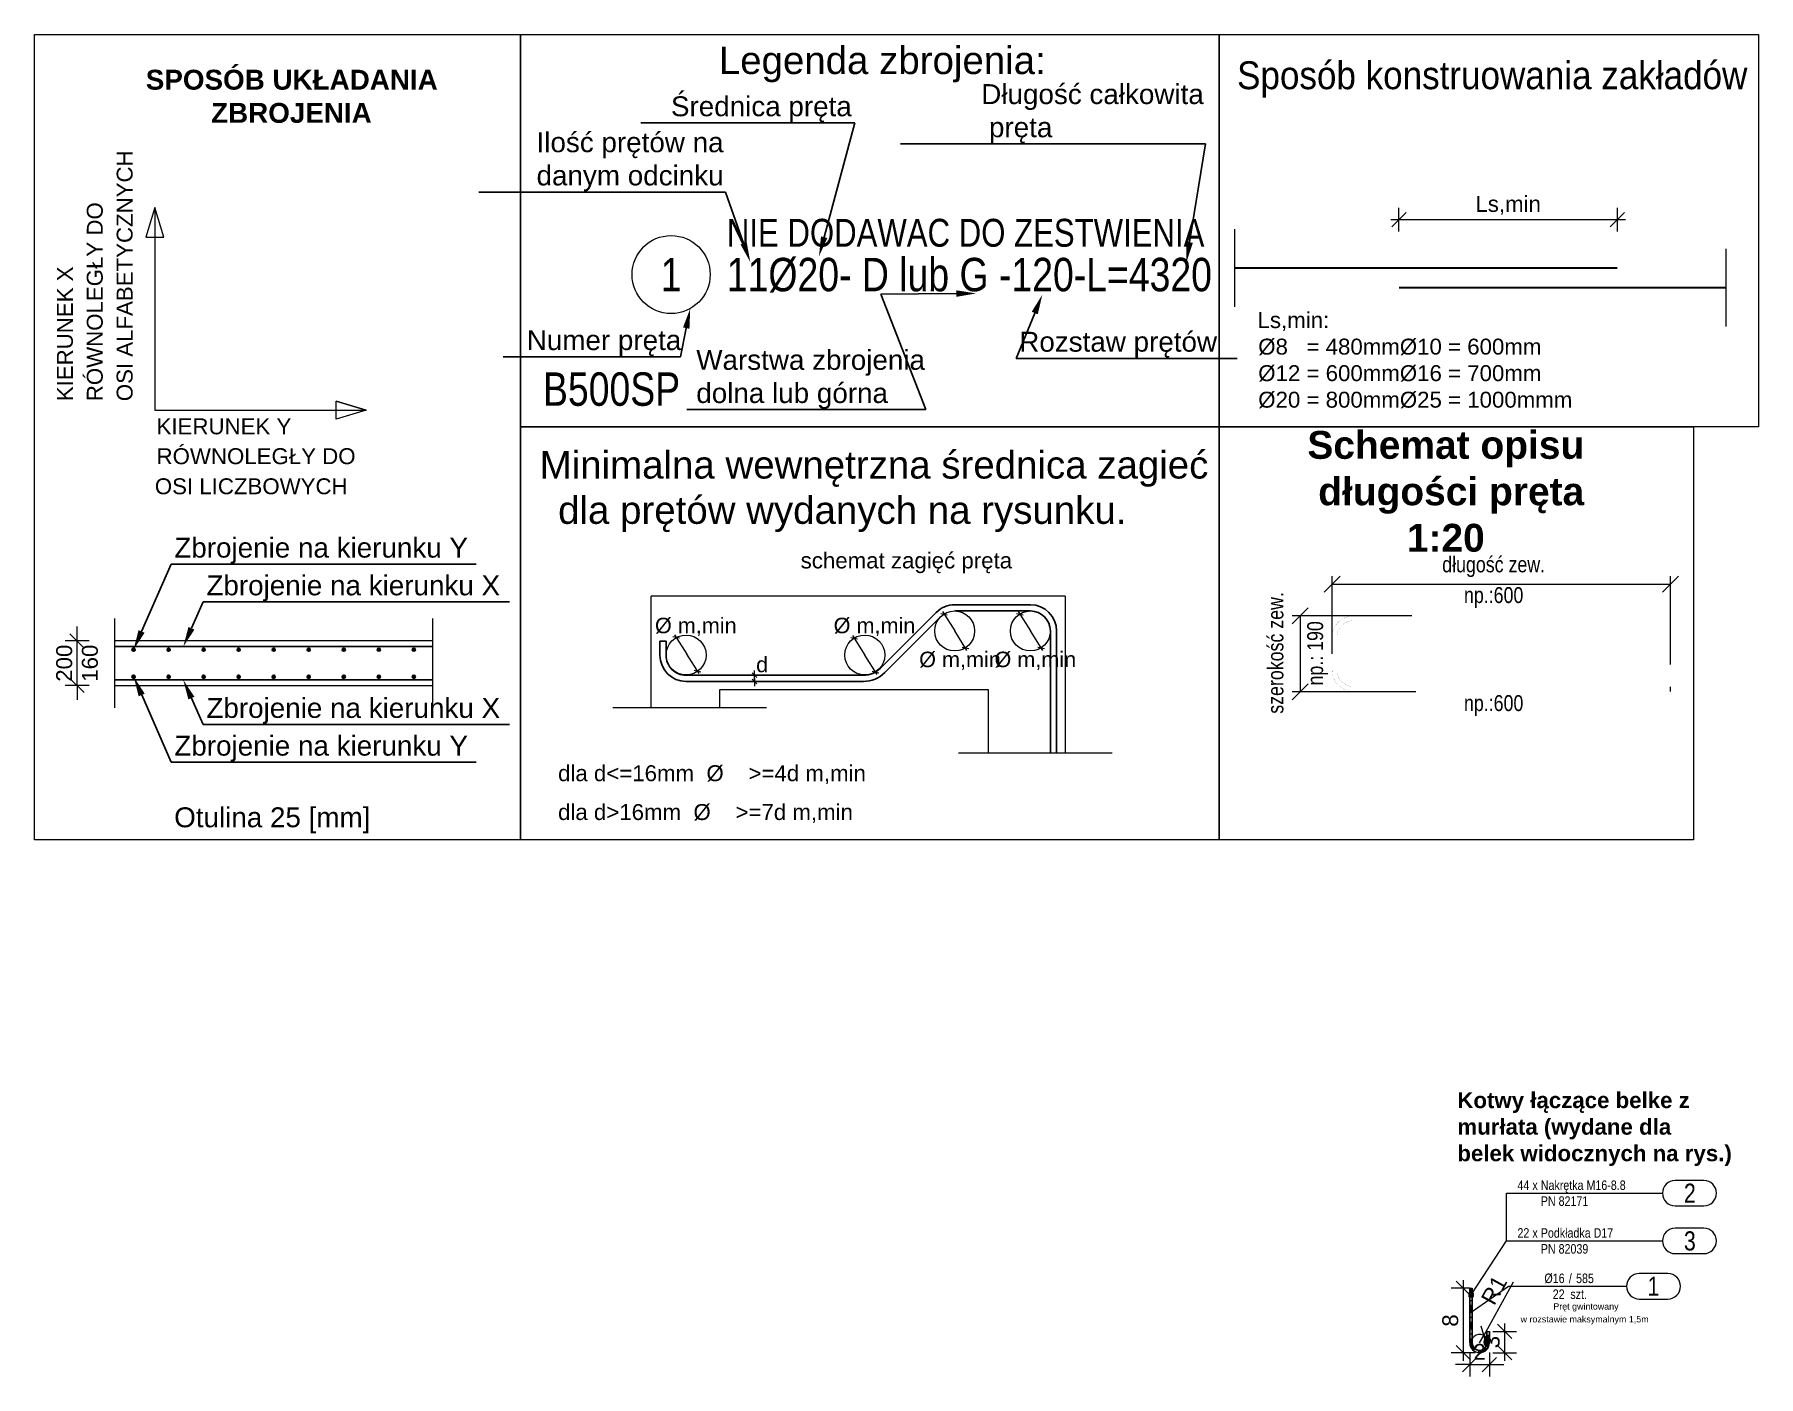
# Model space of a CAD drawing. Header units: millimetres. Extents: x -21220 to 1756793, y -806857 to 86733.
# Drawn here: x 236203.2 to 236419.7, y 84191.3 to 84359.9 of the extents above; entities that cross this region are included whole.
import ezdxf
from ezdxf import colors
from ezdxf.entities.mleader import LeaderData, LeaderLine
from ezdxf.enums import TextEntityAlignment as Align
from ezdxf.math import Vec2, Vec3

# ---------------------------------------------------------------- set-up
doc = ezdxf.new("R2010")
doc.units = ezdxf.units.MM
doc.header["$LTSCALE"] = 10
for name, pattern in [('DASHDOT', [1, 0.5, -0.25, 0, -0.25]), ('DASHED', [0.75, 0.5, -0.25]), ('HIDDEN2', [0.1875, 0.125, -0.0625])]:
    doc.linetypes.add(name, pattern=pattern)
doc.layers.get('Defpoints').update_dxf_attribs({"color": 2, "lineweight": 50})
for name, color, linetype, lineweight in [('e-cad_cienkie', 4, 'Continuous', 9), ('e-cad_opisy', 2, 'Continuous', 18), ('G-Bloki', 221, 'Continuous', 5), ('G-Cienka', 4, 'Continuous', 9), ('G-Kreskowanie', 9, 'Continuous', 5), ('G-Obrys', 3, 'Continuous', 20), ('G-Opisy', 2, 'Continuous', 18), ('G-Osie', 6, 'DASHDOT', 9), ('G-Podkład', 9, 'Continuous', 13), ('G-Przerywana', 8, 'DASHED', 15), ('G-Wymiary', 4, 'Continuous', 9)]:
    doc.layers.add(name, color=color, linetype=linetype, lineweight=lineweight)
doc.layers.add('e-cad_rzutnie', color=61, linetype='Continuous', lineweight=5, plot=False)
doc.layers.add('G-Prety', color=1, linetype='Continuous')
doc.layers.add('G-Pęty', color=1, linetype='Continuous')
doc.styles.add('Arial-GG', font='arial.ttf')
doc.styles.add('e-cad_1', font='arial.ttf')
doc.styles.get("Standard").update_dxf_attribs({"font": 'arial.ttf'})
doc.dimstyles.new('W-1 do 100-GG cm', dxfattribs={"dimscale": 100, "dimtxt": 2, "dimasz": 1.8, "dimexe": 1.5, "dimexo": 0, "dimgap": 0.6, "dimtad": 1, "dimdec": 1, "dimlfac": 0.1, "dimrnd": 0.5, "dimzin": 9, "dimtxsty": 'Arial-GG', "dimblk": 'OBLIQUE', "dimcen": 0, "dimdle": 1, "dimclrd": 4, "dimclre": 4, "dimclrt": 7, "dimadec": 0, "dimazin": 0, "dimtfac": 1, "dimtdec": 1, "dimtix": 1, "dimtmove": 0, "dimatfit": 0, "dimfxl": 1.5, "dimfxlon": 1, "dimlwd": -1, "dimlwe": -1, "dimarcsym": 0})
doc.dimstyles.new('W-1 do 20-GG mm', dxfattribs={"dimscale": 20, "dimtxt": 2, "dimasz": 1.8, "dimexe": 1.5, "dimexo": 0, "dimgap": 0.6, "dimtad": 1, "dimdec": 1, "dimrnd": 1, "dimtxsty": 'Arial-GG', "dimblk": 'OBLIQUE', "dimcen": 0, "dimdle": 1, "dimclrd": 4, "dimclre": 4, "dimclrt": 7, "dimadec": 1, "dimazin": 0, "dimtfac": 1, "dimtdec": 1, "dimtix": 1, "dimtmove": 0, "dimatfit": 2, "dimfxl": 1.5, "dimfxlon": 1, "dimlwd": -1, "dimlwe": -1, "dimarcsym": 0})
doc.dimstyles.new('W-1 do 50-GG mm', dxfattribs={"dimscale": 50, "dimtxt": 2, "dimasz": 1.8, "dimexe": 1.5, "dimexo": 0, "dimgap": 0.6, "dimtad": 1, "dimdec": 1, "dimrnd": 1, "dimtxsty": 'Arial-GG', "dimblk": 'OBLIQUE', "dimcen": 0, "dimdle": 1, "dimclrd": 4, "dimclre": 4, "dimclrt": 7, "dimadec": 1, "dimazin": 0, "dimtfac": 1, "dimtdec": 1, "dimtix": 1, "dimtmove": 0, "dimatfit": 2, "dimfxl": 1.5, "dimfxlon": 1, "dimlwd": -1, "dimlwe": -1, "dimarcsym": 0})

msp = doc.modelspace()

# ---------------------------------------------------------------- texts
at = {"layer": 'e-cad_opisy', "ltscale": 0.8, "style": 'e-cad_1', "width": 0.8}
for s, rotation, p in [('długość zew.', 359.9999, (236386.46, 84293.34)), ('szerokość zew.', 89.9999, (236359.05, 84282.21)), ('np.:600', 359.9999, (236386.46, 84289.48)), ('np.: 190', 89.9999, (236364.04, 84282.16)), ('np.:600', 359.9999, (236386.46, 84275.91))]:
    msp.add_text(s, height=2, rotation=rotation, dxfattribs=at).set_placement(p, align=Align.MIDDLE_CENTER)
at = {"layer": 'e-cad_opisy', "ltscale": 0.8, "style": 'e-cad_1'}
for s, p in [('Pręt gwintowany', (236393.95, 84199.71)), ('w rozstawie maksymalnym 1,5m', (236389.84, 84198.1))]:
    msp.add_text(s, height=0.8, dxfattribs=at).set_placement(p)
at = {"layer": 'G-Opisy', "style": 'Arial-GG'}
for s, height, rotation, p in [('Legenda zbrojenia:', 3.456, 0, (236289.15, 84354.94)), ('OSI ALFABETYCZNYCH', 2, 90, (236215.53, 84313.84)), ('RÓWNOLEGŁY DO', 2, 90, (236211.78, 84313.84)), ('KIERUNEK X', 2, 90, (236208.03, 84313.84)), ('Minimalna wewnętrzna średnica zagieć ', 3.456, 0, (236266.65, 84304.12)), ('dla prętów wydanych na rysunku.', 3.456, 0, (236268.97, 84298.43))]:
    msp.add_text(s, height=height, rotation=rotation, dxfattribs=at).set_placement(p)
at = {"layer": 'G-Opisy', "style": 'Arial-GG', "width": 0.9}
msp.add_text('Sposób konstruowania zakładów', height=3.5, dxfattribs=at).set_placement((236386.28, 84351.99), align=Align.BOTTOM_CENTER)
at = {"layer": 'G-Opisy', "style": 'Arial-GG'}
for s, p in [('KIERUNEK Y', (236218.54, 84309.68)), ('RÓWNOLEGŁY DO', (236218.54, 84305.93)), ('OSI LICZBOWYCH', (236218.32, 84302.15)), ('schemat zagięć pręta', (236299.43, 84292.83)), ('dla d<=16mm  %%C    >=4d m,min    ', (236268.96, 84266.1)), ('dla d>16mm  %%C    >=7d m,min   ', (236268.96, 84261.22))]:
    msp.add_text(s, height=2, dxfattribs=at).set_placement(p)
for s, height, p in [('%%C m,min', 1.944, (236286.26, 84285.66)), ('%%C m,min', 1.944, (236308.7, 84285.66)), ('d', 1.94, (236294.59, 84280.76)), ('%%C m,min', 1.944, (236319.44, 84281.4)), ('%%C m,min', 1.944, (236328.9, 84281.4))]:
    msp.add_text(s, height=height, dxfattribs=at).set_placement(p, align=Align.MIDDLE_CENTER)
at = {"layer": 'G-Opisy', "attachment_point": 1, "style": 'Arial-GG'}
for s, insert, char_height, width in [('{\\fArial|b1|i0|c238|p34;\\W0.56089; \\W1;SPOSÓB UKŁADANIA \\P{\\W9.01344; }ZBROJENIA}', (236216.64, 84355.48), 2.5, 37.6216), ('{\\fArial|b0|i0|c0|p34;\\W7.46573; }Ls,min: \\P{\\fArial|b0|i0|c0|p34;\\W7.58348; }Ø8   = 480mmØ10 = 600mm\\P{\\fArial|b0|i0|c0|p34;\\W7.58348; }Ø12 = 600mmØ16 = 700mm\\P{\\fArial|b0|i0|c0|p34;\\W7.58348; }Ø20 = 800mmØ25 = 1000mmm', (236351.01, 84325.03), 2, 68.7258)]:
    msp.add_mtext(s, dxfattribs=dict(at, insert=insert, char_height=char_height, width=width))
at = {"layer": 'G-Opisy', "color": 2, "insert": (236380.45, 84302.49), "char_height": 3.5, "width": 62.1799, "attachment_point": 5}
msp.add_mtext('{\\fArial|b1|i0|c238|p34;Schemat opisu\\P długości pręta\\P1:20}', dxfattribs=at)
at = {"layer": 'G-Opisy', "insert": (236381.9, 84227.02), "char_height": 2, "attachment_point": 1}
msp.add_mtext('{\\fArial|b1|i0|c0|p0;Kotwy łączące belke z\\Pmurłata (wydane dla\\Pbelek widocznych na rys.)}', dxfattribs=at)
at = {"layer": 'G-Wymiary', "color": 2, "ltscale": 2, "insert": (236220.75, 84262.81), "char_height": 2.5, "attachment_point": 1, "style": 'Arial-GG'}
msp.add_mtext('Otulina 25 [mm]', dxfattribs=at)

# ---------------------------------------------------------------- blocks, each defined once
blk = doc.blocks.new('_Oblique')
at = {"color": 0, "linetype": 'ByBlock', "lineweight": -2}
blk.add_line((-0.5, -0.5), (0.5, 0.5), dxfattribs=at)
blk = doc.blocks.new('*D55')
at = {"layer": 'Defpoints', "color": 0, "ltscale": 0.02, "transparency": 16777216}
for p in [(236208.56, 84283.72), (236253.25, 84283.72), (236253.25, 84278.12)]:
    blk.add_point(p, dxfattribs=at)
at = {"layer": 'G-Wymiary', "color": 4, "ltscale": 0.02, "transparency": 16777216}
for p, q in [((236208.56, 84283.72), (236208.56, 84285.52)), ((236210.06, 84283.72), (236207.06, 84283.72)), ((236208.56, 84278.12), (236208.56, 84283.72)), ((236210.06, 84278.12), (236207.06, 84278.12)), ((236208.56, 84278.12), (236208.56, 84276.32))]:
    blk.add_line(p, q, dxfattribs=at)
at = {"layer": 'G-Wymiary', "color": 4, "ltscale": 0.02, "transparency": 16777216, "xscale": 1.8, "yscale": 1.8, "zscale": 1.8}
for p, rotation in [((236208.56, 84283.72), 270), ((236208.56, 84278.12), 90)]:
    blk.add_blockref('_Oblique', p, dxfattribs=dict(at, rotation=rotation))
at = {"layer": 'G-Wymiary', "color": 7, "ltscale": 0.02, "transparency": 16777216, "char_height": 2, "rotation": 90, "style": 'Arial-GG'}
for s, insert, attachment_point in [('200', (236207.96, 84280.92), 8), ('160', (236209.16, 84280.92), 2)]:
    blk.add_mtext(s, dxfattribs=dict(at, insert=insert, attachment_point=attachment_point))
blk = doc.blocks.new('e-cad_ZelbetOpis_6')
blk.add_circle((5, 4.5), 3.5)
at = {"layer": 'e-cad_opisy', "style": 'e-cad_1', "width": 0.8}
blk.add_attdef('NR', text='', height=3, dxfattribs=at).set_placement((5, 3), align=Align.CENTER)
for tag, p in [('OPIS_1', (10, 3)), ('UWAGI', (10, -10))]:
    blk.add_attdef(tag, p, '', height=3, dxfattribs=at)
at = {"layer": 'e-cad_opisy', "style": 'e-cad_1', "width": 0.8, "flags": 1}
for tag, p in [('SREDNICA', (0, -20)), ('DLUGOSC', (0, -25)), ('SZT', (0, -30)), ('GATUNEK_STALI', (0, -35)), ('KLASA_STALI', (0, -40))]:
    blk.add_attdef(tag, p, '', height=3, dxfattribs=at)
at = {"layer": 'e-cad_rzutnie', "style": 'e-cad_1', "width": 0.8}
for tag, p, height in [('POZYCJA', (10, 7), 2.5), ('OPIS_2', (10, -6), 3)]:
    blk.add_attdef(tag, p, '', height=height, dxfattribs=at)
blk = doc.blocks.new('*D56')
at = {"layer": 'Defpoints', "color": 0, "transparency": 16777216}
for p in [(236402, 84336.65), (236402, 84330.58), (236374.56, 84328.1)]:
    blk.add_point(p, dxfattribs=at)
at = {"layer": 'G-Wymiary', "color": 4, "transparency": 16777216}
for p, q in [((236374.56, 84335.15), (236374.56, 84338.15)), ((236402, 84335.15), (236402, 84338.15)), ((236373.56, 84336.65), (236403, 84336.65))]:
    blk.add_line(p, q, dxfattribs=at)
at = {"layer": 'G-Wymiary', "color": 4, "transparency": 16777216, "xscale": 1.8, "yscale": 1.8, "zscale": 1.8, "rotation": 180}
blk.add_blockref('_Oblique', (236374.56, 84336.65), dxfattribs=at)
at = {"layer": 'G-Wymiary', "color": 4, "transparency": 16777216, "xscale": 1.8, "yscale": 1.8, "zscale": 1.8}
blk.add_blockref('_Oblique', (236402, 84336.65), dxfattribs=at)
at = {"layer": 'G-Wymiary', "color": 7, "transparency": 16777216, "insert": (236388.28, 84338.44), "char_height": 2, "attachment_point": 5, "style": 'Arial-GG'}
blk.add_mtext('Ls,min', dxfattribs=at)
blk = doc.blocks.new('*D57')
at = {"layer": 'Defpoints', "color": 0, "ltscale": 0.8, "transparency": 16777216}
for p in [(236385.21, 84196.46), (236384.69, 84195.53)]:
    blk.add_point(p, dxfattribs=at)
at = {"layer": 'G-Cienka', "color": 4, "ltscale": 0.8, "transparency": 16777216}
for p in [(236388.89, 84203.16), (236384.69, 84195.53)]:
    blk.add_line(p, (236385.21, 84196.46), dxfattribs=at)
blk.add_arc((236384.69, 84195.53), 1.07, 340.8723, 180, dxfattribs=at)
at = {"layer": 'G-Cienka', "color": 4, "ltscale": 0.8, "transparency": 16777216, "xscale": 1.8, "yscale": 1.8, "zscale": 1.8, "rotation": 241.1856491253419}
blk.add_blockref('_Oblique', (236385.21, 84196.46), dxfattribs=at)
at = {"layer": 'G-Cienka', "color": 7, "ltscale": 0.8, "transparency": 16777216, "insert": (236386.51, 84202.16), "char_height": 2, "attachment_point": 5, "rotation": 61.1856, "style": 'Arial-GG'}
blk.add_mtext('R1', dxfattribs=at)
blk = doc.blocks.new('*D58')
at = {"layer": 'Defpoints', "color": 0, "ltscale": 0.8, "transparency": 16777216}
for p in [(236383.45, 84202.39), (236382.64, 84194.29), (236384.69, 84194.29)]:
    blk.add_point(p, dxfattribs=at)
at = {"layer": 'G-Wymiary', "color": 4, "ltscale": 0.8, "transparency": 16777216}
for p, q in [((236382.64, 84203.39), (236382.64, 84193.29)), ((236383.45, 84202.39), (236381.14, 84202.39)), ((236384.14, 84194.29), (236381.14, 84194.29))]:
    blk.add_line(p, q, dxfattribs=at)
at = {"layer": 'G-Wymiary', "color": 4, "ltscale": 0.8, "transparency": 16777216, "xscale": 1.8, "yscale": 1.8, "zscale": 1.8}
for p, rotation in [((236382.64, 84202.39), 90), ((236382.64, 84194.29), 270)]:
    blk.add_blockref('_Oblique', p, dxfattribs=dict(at, rotation=rotation))
at = {"layer": 'G-Wymiary', "color": 7, "ltscale": 0.8, "transparency": 16777216, "insert": (236381.02, 84198.34), "char_height": 2, "attachment_point": 5, "rotation": 90, "style": 'Arial-GG'}
blk.add_mtext('8', dxfattribs=at)
blk = doc.blocks.new('*D59')
at = {"layer": 'Defpoints', "color": 0, "ltscale": 0.8, "transparency": 16777216}
for p in [(236385.93, 84196.97), (236384.69, 84194.29), (236387.84, 84194.29)]:
    blk.add_point(p, dxfattribs=at)
at = {"layer": 'G-Wymiary', "color": 4, "ltscale": 0.8, "transparency": 16777216}
for p, q in [((236386.34, 84196.97), (236389.34, 84196.97)), ((236387.84, 84197.97), (236387.84, 84193.29)), ((236386.34, 84194.29), (236389.34, 84194.29))]:
    blk.add_line(p, q, dxfattribs=at)
at = {"layer": 'G-Wymiary', "color": 4, "ltscale": 0.8, "transparency": 16777216, "xscale": 1.8, "yscale": 1.8, "zscale": 1.8}
for p, rotation in [((236387.84, 84196.97), 90), ((236387.84, 84194.29), 270)]:
    blk.add_blockref('_Oblique', p, dxfattribs=dict(at, rotation=rotation))
at = {"layer": 'G-Wymiary', "color": 7, "ltscale": 0.8, "transparency": 16777216, "insert": (236386.22, 84195.63), "char_height": 2, "attachment_point": 5, "rotation": 90, "style": 'Arial-GG'}
blk.add_mtext('3', dxfattribs=at)
blk = doc.blocks.new('*D60')
at = {"layer": 'Defpoints', "color": 0, "ltscale": 0.8, "transparency": 16777216}
for p in [(236383.45, 84196.14), (236385.93, 84196.14), (236385.93, 84192.8)]:
    blk.add_point(p, dxfattribs=at)
at = {"layer": 'G-Wymiary', "color": 4, "ltscale": 0.8, "transparency": 16777216}
for p, q in [((236383.45, 84194.3), (236383.45, 84191.3)), ((236385.93, 84194.3), (236385.93, 84191.3)), ((236383.45, 84192.8), (236381.65, 84192.8)), ((236383.45, 84192.8), (236385.93, 84192.8)), ((236385.93, 84192.8), (236387.73, 84192.8))]:
    blk.add_line(p, q, dxfattribs=at)
at = {"layer": 'G-Wymiary', "color": 4, "ltscale": 0.8, "transparency": 16777216, "xscale": 1.8, "yscale": 1.8, "zscale": 1.8}
blk.add_blockref('_Oblique', (236383.45, 84192.8), dxfattribs=at)
at = {"layer": 'G-Wymiary', "color": 4, "ltscale": 0.8, "transparency": 16777216, "xscale": 1.8, "yscale": 1.8, "zscale": 1.8, "rotation": 180}
blk.add_blockref('_Oblique', (236385.93, 84192.8), dxfattribs=at)
at = {"layer": 'G-Wymiary', "color": 7, "ltscale": 0.8, "transparency": 16777216, "insert": (236384.69, 84194.4), "char_height": 2, "attachment_point": 5, "style": 'Arial-GG'}
blk.add_mtext('2', dxfattribs=at)
blk = doc.blocks.new('e-cad_StalOpis_1')
at = {"layer": 'e-cad_opisy', "ltscale": 0.04, "style": 'e-cad_1', "width": 0.8}
for tag, p in [('PROFIL', (27, 1)), ('ILOSC', (27, -4))]:
    blk.add_attdef(tag, text='', height=3, dxfattribs=at).set_placement(p, align=Align.RIGHT)
blk.add_attdef('s_1', text='', height=3, dxfattribs=at).set_placement((28.8, 1), align=Align.CENTER)
for tag, p in [('DLUGOSC', (30.6, 1)), ('s_2', (28.8, -4))]:
    blk.add_attdef(tag, p, '', height=3, dxfattribs=at)
at = {"layer": 'e-cad_opisy', "color": 2, "ltscale": 0.04, "style": 'e-cad_1', "width": 0.8}
blk.add_attdef('NR', text='', height=6, dxfattribs=at).set_placement((54.9, -3), align=Align.CENTER)
at = {"layer": 'e-cad_opisy', "ltscale": 0.04, "style": 'e-cad_1', "width": 0.8, "flags": 1}
for tag, p in [('MASA', (0, -15)), ('OBWOD', (0, -20)), ('GATUNEK_STALI', (0, -25))]:
    blk.add_attdef(tag, p, '', height=3, dxfattribs=at)
at = {"layer": 'e-cad_rzutnie', "ltscale": 0.04, "style": 'e-cad_1', "width": 0.8}
blk.add_attdef('POZYCJA', (30.6, 5), '', height=2.5, dxfattribs=at)
blk = doc.blocks.new('e-cad_StalSruba_1')
at = {"layer": 'e-cad_opisy', "ltscale": 0.04, "style": 'e-cad_1', "width": 0.8}
blk.add_attdef('ILOSC', text='', height=3, dxfattribs=at).set_placement((7.2, 1), align=Align.RIGHT)
blk.add_attdef('s_1', text='', height=3, dxfattribs=at).set_placement((9, 1), align=Align.CENTER)
for tag, p in [('NAZWA', (10.8, 1)), ('NORMA', (10.8, -4))]:
    blk.add_attdef(tag, p, '', height=3, dxfattribs=at)
at = {"layer": 'e-cad_opisy', "color": 2, "ltscale": 0.04, "style": 'e-cad_1', "width": 0.8}
blk.add_attdef('NR', text='', height=6, dxfattribs=at).set_placement((57.6, -3), align=Align.CENTER)
at = {"layer": 'e-cad_opisy', "ltscale": 0.04, "style": 'e-cad_1', "width": 0.8, "flags": 1}
blk.add_attdef('MASA', (1.8, -15), '', height=3, dxfattribs=at)
at = {"layer": 'e-cad_rzutnie', "ltscale": 0.04, "style": 'e-cad_1', "width": 0.8}
blk.add_attdef('POZYCJA', (10.8, 5), '', height=2.5, dxfattribs=at)

# ---------------------------------------------------------------- dimensions: what is measured, and where the dimension line sits
at = {"layer": 'G-Cienka', "ltscale": 0.8}
dim = msp.add_radius_dim(center=(236384.69, 84195.53), mpoint=(236385.21, 84196.46), dimstyle='W-1 do 20-GG mm', override={"dimscale": 1, "dimtmove": 1}, dxfattribs=at)
dim.commit()
dim.dimension.update_dxf_attribs({"geometry": '*D57', "text_midpoint": (236386.51, 84202.16)})
at = {"layer": 'G-Wymiary'}
dim = msp.add_linear_dim(base=(236402, 84336.65), p1=(236374.56, 84328.1), p2=(236402, 84330.58), text='Ls,min', dimstyle='W-1 do 100-GG cm', override={"dimscale": 1}, dxfattribs=at)
dim.commit()
dim.dimension.update_dxf_attribs({"geometry": '*D56', "text_midpoint": (236388.28, 84338.44)})
at = {"layer": 'G-Wymiary', "ltscale": 0.02}
dim = msp.add_linear_dim(base=(236208.56, 84283.72), p1=(236253.25, 84278.12), p2=(236253.25, 84283.72), angle=90, text='200\\X160', dimstyle='W-1 do 50-GG mm', override={"dimscale": 1}, dxfattribs=at)
dim.commit()
dim.dimension.update_dxf_attribs({"geometry": '*D55', "text_midpoint": (236208.56, 84280.92)})
at = {"layer": 'G-Wymiary', "ltscale": 0.8}
for base, p1, picture, middle in [((236382.64, 84194.29), (236383.45, 84202.39), '*D58', (236381.02, 84198.34)), ((236387.84, 84194.29), (236385.93, 84196.97), '*D59', (236386.22, 84195.63))]:
    dim = msp.add_linear_dim(base=base, p1=p1, p2=(236384.69, 84194.29), angle=90, dimstyle='W-1 do 20-GG mm', override={"dimscale": 1}, dxfattribs=at)
    dim.commit()
    dim.dimension.update_dxf_attribs({"geometry": picture, "text_midpoint": middle})
dim = msp.add_linear_dim(base=(236385.93, 84192.8), p1=(236383.45, 84196.14), p2=(236385.93, 84196.14), dimstyle='W-1 do 20-GG mm', override={"dimscale": 1}, dxfattribs=at)
dim.commit()
dim.dimension.update_dxf_attribs({"geometry": '*D60', "text_midpoint": (236384.69, 84194.4)})

# ---------------------------------------------------------------- hatches: boundary and pattern name
at = {"layer": 'G-Kreskowanie', "ltscale": 2}
h = msp.add_hatch(color=256, dxfattribs=at)
edge = h.paths.add_edge_path()
edge.add_arc((236215.65, 84282.62), 0.2, 0, 360)
for points in [[(236220.25, 84282.62, 1), (236219.85, 84282.62, 1)], [(236224.65, 84282.62, 1), (236224.25, 84282.62, 1)], [(236229.05, 84282.62, 1), (236228.65, 84282.62, 1)], [(236233.45, 84282.62, 1), (236233.05, 84282.62, 1)], [(236237.85, 84282.62, 1), (236237.45, 84282.62, 1)], [(236242.25, 84282.62, 1), (236241.85, 84282.62, 1)], [(236246.65, 84282.62, 1), (236246.25, 84282.62, 1)], [(236251.05, 84282.62, 1), (236250.65, 84282.62, 1)], [(236215.85, 84279.22, 1), (236215.45, 84279.22, 1)], [(236220.25, 84279.22, 1), (236219.85, 84279.22, 1)], [(236224.65, 84279.22, 1), (236224.25, 84279.22, 1)], [(236229.05, 84279.22, 1), (236228.65, 84279.22, 1)], [(236233.45, 84279.22, 1), (236233.05, 84279.22, 1)], [(236237.85, 84279.22, 1), (236237.45, 84279.22, 1)], [(236242.25, 84279.22, 1), (236241.85, 84279.22, 1)], [(236246.65, 84279.22, 1), (236246.25, 84279.22, 1)], [(236251.05, 84279.22, 1), (236250.65, 84279.22, 1)]]:
    msp.add_hatch(color=256, dxfattribs=at).paths.add_polyline_path(points)

# ---------------------------------------------------------------- linework, layer by layer
at = {"layer": 'e-cad_cienkie', "ltscale": 0.8}
for points in [[(236409.25, 84212.74), (236412.85, 84212.74, 0.991311), (236412.85, 84215.94), (236409.25, 84215.94, 0.991311), (236409.25, 84212.74)], [(236409.25, 84206.74), (236412.85, 84206.74, 0.991311), (236412.85, 84209.94), (236409.25, 84209.94, 0.991311), (236409.25, 84206.74)]]:
    msp.add_lwpolyline(points, format="xyb", dxfattribs=at)
for points in [[(236388.06, 84208.34), (236388.06, 84214.34), (236407.65, 84214.34)], [(236383.62, 84201.57), (236388.06, 84208.34), (236407.65, 84208.34)]]:
    msp.add_lwpolyline(points, dxfattribs=at)
at = {"layer": 'e-cad_cienkie', "ltscale": 2}
msp.add_lwpolyline([(236404.74, 84201.04), (236408.34, 84201.04, 0.991311), (236408.34, 84204.24), (236404.74, 84204.24, 0.991311), (236404.74, 84201.04)], format="xyb", dxfattribs=at)
msp.add_lwpolyline([(236383.49, 84199.3), (236388.32, 84202.64), (236403.14, 84202.64)], dxfattribs=at)
at = {"layer": 'G-Cienka'}
for p, q in [((236218.31, 84338.17), (236217.18, 84334.43)), ((236218.31, 84338.17), (236218.31, 84312.72)), ((236244.85, 84312.72), (236241.1, 84313.85)), ((236218.31, 84312.72), (236244.85, 84312.72)), ((236244.85, 84312.72), (236241.1, 84311.6)), ((236331.57, 84277.09), (236331.57, 84270.61))]:
    msp.add_line(p, q, dxfattribs=at)
at = {"layer": 'G-Cienka', "ltscale": 2}
for p, q in [((236365.17, 84289.86), (236367.17, 84291.86)), ((236366.17, 84282.11), (236366.17, 84291.86)), ((236407.67, 84289.86), (236409.67, 84291.86)), ((236408.67, 84280.77), (236408.67, 84291.86)), ((236366.17, 84290.86), (236408.67, 84290.86)), ((236361.17, 84285.86), (236363.17, 84287.86)), ((236376.18, 84286.86), (236361.17, 84286.86)), ((236362.17, 84286.86), (236362.17, 84277.34)), ((236253.25, 84283.72), (236213.25, 84283.72)), ((236213.25, 84278.12), (236253.25, 84278.12)), ((236361.17, 84276.34), (236363.17, 84278.34)), ((236376.67, 84277.34), (236361.17, 84277.34)), ((236408.67, 84277.36), (236408.67, 84277.96))]:
    msp.add_line(p, q, dxfattribs=at)
at = {"layer": 'G-Cienka', "linetype": 'ByBlock'}
for p, q in [((236317.02, 84287.18), (236317.84, 84287)), ((236317.23, 84287.41), (236318.77, 84284.97)), ((236326.53, 84287.18), (236327.36, 84287)), ((236326.74, 84287.41), (236328.28, 84284.97)), ((236320.31, 84282.53), (236318.77, 84284.97)), ((236329.83, 84282.53), (236328.28, 84284.97)), ((236283.38, 84284.28), (236284.2, 84284.1)), ((236283.59, 84284.5), (236285.13, 84282.07)), ((236305.73, 84284.17), (236306.56, 84283.98)), ((236305.94, 84284.39), (236307.48, 84281.95)), ((236319.7, 84282.94), (236320.53, 84282.75)), ((236329.21, 84282.94), (236330.04, 84282.75)), ((236286.67, 84279.63), (236285.13, 84282.07)), ((236309.03, 84279.51), (236307.48, 84281.95)), ((236286.06, 84280.04), (236286.89, 84279.85)), ((236293.93, 84279.11), (236293.33, 84279.71)), ((236293.93, 84278.34), (236293.33, 84278.93)), ((236293.63, 84279.04), (236293.63, 84280.01)), ((236293.63, 84278.64), (236293.63, 84279.41)), ((236293.63, 84279.01), (236293.63, 84278.04)), ((236308.41, 84279.92), (236309.24, 84279.73))]:
    msp.add_line(p, q, dxfattribs=at)
at = {"layer": 'G-Cienka', "ltscale": 2}
msp.add_lwpolyline([(236217.18, 84334.43), (236219.44, 84334.43), (236218.31, 84338.17), (236217.18, 84334.43)], dxfattribs=at)
msp.add_lwpolyline([(236241.1, 84311.6), (236241.1, 84313.85), (236244.85, 84312.72)], close=True, dxfattribs=at)
at = {"layer": 'G-Cienka', "ltscale": 2, "const_width": 0.01}
for points in [[(236408.67, 84277.36), (236368.87, 84277.36, -0.414214), (236366.17, 84280.06), (236366.17, 84284.16, -0.414213), (236368.87, 84286.86), (236408.67, 84286.86)], [(236408.67, 84277.96), (236368.87, 84277.96, -0.414214), (236366.77, 84280.06), (236366.77, 84284.16, -0.414213), (236368.87, 84286.26), (236408.67, 84286.26)]]:
    msp.add_lwpolyline(points, format="xyb", dxfattribs=at)
at = {"layer": 'G-Cienka', "linetype": 'Continuous'}
for centre in [(236318.77, 84284.97), (236328.28, 84284.97), (236285.04, 84281.95), (236307.48, 84281.95)]:
    msp.add_circle(centre, 2.51, dxfattribs=at)
at = {"layer": 'G-Obrys', "linetype": 'Continuous'}
for p, q in [((236280.67, 84275.35), (236280.67, 84289.33)), ((236332.65, 84289.33), (236332.65, 84269.66)), ((236289.25, 84277.56), (236289.25, 84275.35)), ((236323.02, 84277.56), (236289.25, 84277.56)), ((236323.02, 84269.66), (236323.02, 84277.56))]:
    msp.add_line(p, q, dxfattribs=at)
at = {"layer": 'G-Obrys'}
msp.add_line((236332.65, 84289.33), (236280.67, 84289.33), dxfattribs=at)
at = {"layer": 'G-Osie', "ltscale": 0.2}
msp.add_lwpolyline([(236383.62, 84202.39), (236383.62, 84195.53, 0.414214), (236384.69, 84194.46, 0.414214), (236385.76, 84195.53), (236385.76, 84196.97)], format="xyb", dxfattribs=at)
at = {"layer": 'G-Podkład', "ltscale": 50}
for p, q in [((236383.34, 84201.79), (236383.34, 84201.61)), ((236383.34, 84201.53), (236383.34, 84201.35)), ((236383.83, 84201.83), (236383.41, 84201.83)), ((236383.83, 84201.57), (236383.41, 84201.57)), ((236383.83, 84201.57), (236383.41, 84201.57)), ((236383.48, 84201.57), (236383.41, 84201.57)), ((236383.83, 84201.31), (236383.41, 84201.31)), ((236383.48, 84201.31), (236383.41, 84201.31)), ((236383.48, 84201.79), (236383.48, 84201.61)), ((236383.48, 84201.57), (236383.76, 84201.57)), ((236383.48, 84201.53), (236383.48, 84201.35)), ((236383.48, 84201.31), (236383.76, 84201.31)), ((236383.76, 84201.79), (236383.76, 84201.61)), ((236383.83, 84201.57), (236383.76, 84201.57)), ((236383.76, 84201.53), (236383.76, 84201.35)), ((236383.83, 84201.31), (236383.76, 84201.31)), ((236383.9, 84201.79), (236383.9, 84201.61)), ((236383.9, 84201.53), (236383.9, 84201.35))]:
    msp.add_line(p, q, dxfattribs=at)
for points in [[(236383.45, 84195.53), (236383.45, 84202.39), (236383.77, 84202.39), (236383.77, 84195.53)], [(236383.49, 84195.53), (236383.49, 84202.39), (236383.73, 84202.39), (236383.73, 84195.53)], [(236385.61, 84195.53), (236385.61, 84196.97), (236385.93, 84196.97), (236385.93, 84195.53)], [(236385.65, 84195.53), (236385.65, 84196.97), (236385.89, 84196.97), (236385.89, 84195.53)]]:
    msp.add_lwpolyline(points, dxfattribs=at)
for centre, radius, start, end in [((236383.41, 84201.75), 0.0799, 29.9771, 150.0229), ((236383.41, 84201.65), 0.0799, 209.9771, 330.0229), ((236383.41, 84201.49), 0.0799, 29.9771, 150.0229), ((236383.41, 84201.39), 0.0799, 209.9771, 330.0229), ((236383.62, 84201.57), 0.26, 57.7816, 122.2184), ((236383.62, 84201.83), 0.26, 237.7816, 302.2184), ((236383.62, 84201.31), 0.26, 57.7816, 122.2184), ((236383.62, 84201.57), 0.26, 237.7816, 302.2184), ((236383.83, 84201.75), 0.0799, 29.9771, 150.0229), ((236383.76, 84201.79), 0, 270, 25.5633), ((236383.83, 84201.65), 0.0799, 209.9771, 330.0229), ((236383.76, 84201.61), 0, 334.4367, 90), ((236383.83, 84201.49), 0.0799, 29.9771, 150.0229), ((236383.76, 84201.53), 0, 270, 25.5633), ((236383.83, 84201.39), 0.0799, 209.9771, 330.0229), ((236383.76, 84201.35), 0, 334.4367, 90), ((236384.69, 84195.53), 1.24, 180, 0), ((236384.69, 84195.53), 1.2, 180, 0), ((236384.69, 84195.53), 0.96, 180, 0), ((236384.69, 84195.53), 0.92, 180, 0)]:
    msp.add_arc(centre, radius, start, end, dxfattribs=at)
at = {"layer": 'G-Prety', "linetype": 'Continuous'}
for p, q in [((236312.76, 84283.6), (236316.45, 84287.29)), ((236318.77, 84288.26), (236328.28, 84288.26)), ((236318.77, 84287.48), (236328.28, 84287.48)), ((236313.85, 84283.6), (236317, 84286.74)), ((236330.8, 84284.97), (236330.8, 84269.66)), ((236331.57, 84284.97), (236331.57, 84269.66)), ((236281.75, 84281.91), (236281.75, 84283.71)), ((236281.75, 84283.71), (236282.53, 84283.71)), ((236282.53, 84281.79), (236282.53, 84283.71)), ((236309.44, 84280.29), (236312.76, 84283.6)), ((236309.99, 84279.74), (236313.85, 84283.6)), ((236307.33, 84279.41), (236285.03, 84279.41)), ((236307.33, 84278.64), (236285.05, 84278.64))]:
    msp.add_line(p, q, dxfattribs=at)
for centre, radius, start, end in [((236318.77, 84284.97), 3.29, 90, 135), ((236328.28, 84284.97), 3.29, 0, 90), ((236328.28, 84284.97), 2.51, 0, 90), ((236285.05, 84281.92), 3.29, 180, 270), ((236285.03, 84281.92), 2.51, 180, 270.0008), ((236285.03, 84281.92), 2.51, 180, 270.0008), ((236307.33, 84282.4), 2.99, 270, 315), ((236307.33, 84282.4), 3.77, 270, 315)]:
    msp.add_arc(centre, radius, start, end, dxfattribs=at)
at = {"layer": 'G-Przerywana', "linetype": 'HIDDEN2', "ltscale": 200}
for p, q in [((236213.25, 84286.52), (236213.25, 84275.32)), ((236253.25, 84275.32), (236253.25, 84286.52))]:
    msp.add_line(p, q, dxfattribs=at)
at = {"layer": 'G-Przerywana', "ltscale": 100}
for p, q in [((236275.86, 84275.35), (236295.12, 84275.35)), ((236319.26, 84269.66), (236338.53, 84269.66))]:
    msp.add_line(p, q, dxfattribs=at)
for points in [[(236203.21, 84359.91), (236264.24, 84359.91), (236264.24, 84258.72), (236203.21, 84258.72)], [(236264.24, 84359.91), (236351.98, 84359.91), (236351.98, 84310.63), (236264.24, 84310.63)], [(236419.72, 84310.63), (236351.98, 84310.63), (236351.98, 84359.91), (236419.72, 84359.91)], [(236264.24, 84310.63), (236351.98, 84310.63), (236351.98, 84258.72), (236264.24, 84258.72)], [(236351.98, 84310.63), (236411.54, 84310.63), (236411.54, 84258.72), (236351.98, 84258.72)]]:
    msp.add_lwpolyline(points, close=True, dxfattribs=at)
for points in [[(236353.97, 84325.69), (236353.97, 84335.47)], [(236415.64, 84323.21), (236415.64, 84332.99)]]:
    msp.add_lwpolyline(points, dxfattribs=at)
at = {"layer": 'G-Pęty', "const_width": 0.25}
for points in [[(236353.97, 84330.58), (236402, 84330.58)], [(236415.64, 84328.1), (236374.56, 84328.1)]]:
    msp.add_lwpolyline(points, dxfattribs=at)
at = {"layer": 'G-Pęty', "ltscale": 2, "const_width": 0.2}
for points in [[(236213.25, 84283.02), (236253.25, 84283.02)], [(236213.25, 84278.82), (236253.25, 84278.82)]]:
    msp.add_lwpolyline(points, dxfattribs=at)
at = {"layer": 'G-Pęty', "ltscale": 2}
for centre in [(236215.65, 84282.62), (236220.05, 84282.62), (236224.45, 84282.62), (236228.85, 84282.62), (236233.25, 84282.62), (236237.65, 84282.62), (236242.05, 84282.62), (236246.45, 84282.62), (236250.85, 84282.62), (236215.65, 84279.22), (236220.05, 84279.22), (236224.45, 84279.22), (236228.85, 84279.22), (236233.25, 84279.22), (236237.65, 84279.22), (236242.05, 84279.22), (236246.45, 84279.22), (236250.85, 84279.22)]:
    msp.add_circle(centre, 0.2, dxfattribs=at)

# ---------------------------------------------------------------- block references
at = {"layer": 'e-cad_opisy', "ltscale": 0.8}
ref = msp.add_blockref('e-cad_StalSruba_1', (236388.06, 84214.34), dxfattribs=dict(at, xscale=0.4, yscale=0.4, zscale=0.4))
ref.add_attrib('NR', '2', dxfattribs={"color": 5, "ltscale": 0.04, "height": 2.4, "style": 'e-cad_1', "width": 0.8}).set_placement((236411.1, 84213.14), align=Align.CENTER)
ref.add_attrib('ILOSC', '44', dxfattribs={"ltscale": 0.04, "height": 1.2, "style": 'e-cad_1', "width": 0.8}).set_placement((236390.94, 84214.74), align=Align.RIGHT)
ref.add_attrib('NAZWA', 'Nakrętka M16-8.8', (236392.38, 84214.74), dxfattribs={"ltscale": 0.04, "height": 1.2, "style": 'e-cad_1', "width": 0.8})
ref.add_attrib('NORMA', 'PN 82171', (236392.38, 84212.74), dxfattribs={"ltscale": 0.04, "height": 1.2, "style": 'e-cad_1', "width": 0.8})
ref.add_attrib('s_1', 'x', dxfattribs={"ltscale": 0.04, "height": 1.2, "style": 'e-cad_1', "width": 0.8}).set_placement((236391.66, 84214.74), align=Align.CENTER)
ref = msp.add_blockref('e-cad_StalSruba_1', (236388.06, 84208.34), dxfattribs=dict(at, xscale=0.4, yscale=0.4, zscale=0.4))
ref.add_attrib('NR', '3', dxfattribs={"color": 5, "ltscale": 0.04, "height": 2.4, "style": 'e-cad_1', "width": 0.8}).set_placement((236411.1, 84207.14), align=Align.CENTER)
ref.add_attrib('ILOSC', '22', dxfattribs={"ltscale": 0.04, "height": 1.2, "style": 'e-cad_1', "width": 0.8}).set_placement((236390.94, 84208.74), align=Align.RIGHT)
ref.add_attrib('NAZWA', 'Podkładka D17', (236392.38, 84208.74), dxfattribs={"ltscale": 0.04, "height": 1.2, "style": 'e-cad_1', "width": 0.8})
ref.add_attrib('NORMA', 'PN 82039', (236392.38, 84206.74), dxfattribs={"ltscale": 0.04, "height": 1.2, "style": 'e-cad_1', "width": 0.8})
ref.add_attrib('s_1', 'x', dxfattribs={"ltscale": 0.04, "height": 1.2, "style": 'e-cad_1', "width": 0.8}).set_placement((236391.66, 84208.74), align=Align.CENTER)
at = {"layer": 'e-cad_opisy', "ltscale": 2}
ref = msp.add_blockref('e-cad_StalOpis_1', (236384.57, 84202.64), dxfattribs=dict(at, xscale=0.4, yscale=0.4, zscale=0.4))
ref.add_attrib('NR', '1', dxfattribs={"color": 5, "ltscale": 0.04, "height": 2.4, "style": 'e-cad_1', "width": 0.8}).set_placement((236406.53, 84201.44), align=Align.CENTER)
ref.add_attrib('PROFIL', '%%c16', dxfattribs={"ltscale": 0.04, "height": 1.2, "style": 'e-cad_1', "width": 0.8}).set_placement((236395.37, 84203.04), align=Align.RIGHT)
ref.add_attrib('DLUGOSC', '585', (236396.81, 84203.04), dxfattribs={"ltscale": 0.04, "height": 1.2, "style": 'e-cad_1', "width": 0.8})
ref.add_attrib('ILOSC', '22', dxfattribs={"ltscale": 0.04, "height": 1.2, "style": 'e-cad_1', "width": 0.8}).set_placement((236395.37, 84201.04), align=Align.RIGHT)
ref.add_attrib('s_1', '/', dxfattribs={"ltscale": 0.04, "height": 1.2, "style": 'e-cad_1', "width": 0.8}).set_placement((236396.09, 84203.04), align=Align.CENTER)
ref.add_attrib('s_2', 'szt.', (236396.09, 84201.04), dxfattribs={"ltscale": 0.04, "height": 1.2, "style": 'e-cad_1', "width": 0.8})
at = {"layer": 'G-Bloki', "ltscale": 2}
ref = msp.add_blockref('e-cad_ZelbetOpis_6', (236276.16, 84323.45), dxfattribs=dict(at, xscale=1.4, yscale=1.4, zscale=1.4))
ref.add_attrib('OPIS_1', '11%%c20- D lub G -120-L=4320', (236290.16, 84327.65), dxfattribs={"layer": 'e-cad_opisy', "height": 4.2, "style": 'e-cad_1', "width": 0.8})
ref.add_attrib('OPIS_2', 'B500SP', (236267.07, 84313.26), dxfattribs={"layer": 'e-cad_rzutnie', "height": 4.2, "style": 'e-cad_1', "width": 0.8})
ref.add_attrib('NR', '1', dxfattribs={"layer": 'e-cad_opisy', "height": 4.2, "style": 'e-cad_1', "width": 0.8}).set_placement((236283.16, 84327.65), align=Align.CENTER)
ref.add_attrib('POZYCJA', 'NIE DODAWAC DO ZESTWIENIA', (236290.16, 84333.25), dxfattribs={"layer": 'e-cad_rzutnie', "height": 3.5, "style": 'e-cad_1', "width": 0.8})

msp.set_redraw_order([(e.dxf.handle, doc.entitydb.next_handle()) for e in msp.query("TEXT MTEXT ATTDEF DIMENSION ARC_DIMENSION")])  # texts and dimensions are drawn at this point

# ---------------------------------------------------------------- leaders
at = {"layer": 'G-Wymiary', "ltscale": 2}
ml = msp.add_multileader_mtext('Standard', dxfattribs=at)
ml.set_content('Średnica pręta', color=2, style='Arial-GG')
ml.set_leader_properties(color=4)
ml.build(insert=Vec2(0, 0))
ml.multileader.update_dxf_attribs({"text_left_attachment_type": 5, "text_right_attachment_type": 5, "dogleg_length": 5, "arrow_head_size": 2.5})
ctx = ml.context
ctx.base_point, ctx.char_height, ctx.arrow_head_size, ctx.landing_gap_size, ctx.plane_origin = Vec3(236283.24, 84348.81), 2.5, 2.5, 0.2, Vec3(236301.73, 84332.03)
ctx.left_attachment, ctx.right_attachment, ctx.text_align_type = 5, 5, 2
notes = []
notes.append((ctx, [(0, (1, 1, 0), (236306.25, 84348.81), (-1, 0), 0.2, [(0, [(236301.73, 84332.03)], 0, [])])]))
ctx.mtext.insert, ctx.mtext.alignment, ctx.mtext.line_spacing_style, ctx.mtext.flow_direction = Vec3(236305.85, 84352.14), 3, 2, 5
ml = msp.add_multileader_mtext('Standard', dxfattribs=at)
ml.set_content('Długość całkowita\\P pręta', color=2, style='Arial-GG')
ml.set_leader_properties(color=4)
ml.build(insert=Vec2(0, 0))
ml.multileader.update_dxf_attribs({"text_left_attachment_type": 5, "text_right_attachment_type": 5, "dogleg_length": 5, "arrow_head_size": 2.5})
ctx = ml.context
ctx.base_point, ctx.char_height, ctx.arrow_head_size, ctx.landing_gap_size, ctx.plane_origin = Vec3(236321.91, 84346.17), 2.5, 2.5, 0.2, Vec3(236354.97, 84335.83)
ctx.left_attachment, ctx.right_attachment = 5, 5
notes.append((ctx, [(0, (1, 1, 0), (236350.25, 84346.17), (-1, 0), 0.4, [(0, [(236347.88, 84331.33)], 0, [])])]))
ctx.mtext.insert, ctx.mtext.line_spacing_style, ctx.mtext.flow_direction = Vec3(236322.11, 84353.67), 2, 5
ml = msp.add_multileader_mtext('Standard', dxfattribs=at)
ml.set_content('Ilość prętów na \\Pdanym odcinku', color=2, style='Arial-GG')
ml.set_leader_properties(color=4)
ml.build(insert=Vec2(0, 0))
ml.multileader.update_dxf_attribs({"text_left_attachment_type": 5, "text_right_attachment_type": 5, "dogleg_length": 5, "arrow_head_size": 2.5})
ctx = ml.context
ctx.base_point, ctx.char_height, ctx.arrow_head_size, ctx.landing_gap_size, ctx.plane_origin = Vec3(236266.06, 84340.12), 2.5, 2.5, 0.2, Vec3(236294.7, 84329.78)
ctx.left_attachment, ctx.right_attachment = 5, 5
notes.append((ctx, [(0, (1, 1, 0), (236289.98, 84340.12), (-1, 0), 0.4, [(0, [(236293.1, 84331.32)], 0, [])])]))
ctx.mtext.insert, ctx.mtext.line_spacing_style, ctx.mtext.flow_direction = Vec3(236266.26, 84347.62), 2, 5
ml = msp.add_multileader_mtext('Standard', dxfattribs=at)
ml.set_content('Warstwa zbrojenia\\Pdolna lub górna', color=2, style='Arial-GG')
ml.set_leader_properties(color=4)
ml.build(insert=Vec2(0, 0))
ml.multileader.update_dxf_attribs({"text_left_attachment_type": 5, "text_right_attachment_type": 5, "dogleg_length": 5, "arrow_head_size": 2.5})
ctx = ml.context
ctx.base_point, ctx.char_height, ctx.arrow_head_size, ctx.landing_gap_size, ctx.plane_origin = Vec3(236286.12, 84312.78), 2.5, 2.5, 0.2, Vec3(236285.45, 84320.79)
ctx.left_attachment, ctx.right_attachment = 5, 5
notes.append((ctx, [(1, (1, 1, 0), (236315.15, 84312.78), (-1, 0), 0.1, [(1, [(236321.47, 84327.38), (236309.5, 84327.28)], 0, [])])]))
ctx.mtext.insert, ctx.mtext.line_spacing_style, ctx.mtext.flow_direction = Vec3(236286.32, 84320.28), 2, 5
ml = msp.add_multileader_mtext('Standard', dxfattribs=at)
ml.set_content('Rozstaw prętów', color=2, style='Arial-GG')
ml.set_leader_properties(color=4)
ml.build(insert=Vec2(0, 0))
ml.multileader.update_dxf_attribs({"text_left_attachment_type": 5, "text_right_attachment_type": 5, "dogleg_length": 5, "arrow_head_size": 2.5})
ctx = ml.context
ctx.base_point, ctx.char_height, ctx.arrow_head_size, ctx.landing_gap_size, ctx.plane_origin = Vec3(236326.68, 84319.22), 2.5, 2.5, 0.2, Vec3(236321.99, 84327.23)
ctx.left_attachment, ctx.right_attachment = 5, 5
notes.append((ctx, [(0, (1, 1, 0), (236326.48, 84319.22), (1, 0), 0.2, [(0, [(236329.78, 84327.23)], 0, [])])]))
ctx.mtext.insert, ctx.mtext.line_spacing_style, ctx.mtext.flow_direction = Vec3(236326.88, 84322.56), 2, 5
ml = msp.add_multileader_mtext('Standard', dxfattribs=at)
ml.set_content('Numer pręta', color=2, style='Arial-GG')
ml.set_leader_properties(color=4)
ml.build(insert=Vec2(0, 0))
ml.multileader.update_dxf_attribs({"text_left_attachment_type": 5, "text_right_attachment_type": 5, "dogleg_length": 5, "arrow_head_size": 2.5})
ctx = ml.context
ctx.base_point, ctx.char_height, ctx.arrow_head_size, ctx.landing_gap_size, ctx.plane_origin = Vec3(236264.83, 84319.42), 2.5, 2.5, 0.2, Vec3(236254.61, 84327.43)
ctx.left_attachment, ctx.right_attachment = 5, 5
notes.append((ctx, [(0, (1, 1, 0), (236284.32, 84319.42), (-1, 0), 0.1, [(0, [(236285.56, 84325.47)], 0, [])])]))
ctx.mtext.insert, ctx.mtext.line_spacing_style, ctx.mtext.flow_direction = Vec3(236265.03, 84322.76), 2, 5
ml = msp.add_multileader_mtext('Standard', dxfattribs=at)
ml.set_content('Zbrojenie na kierunku Y', color=2, style='Arial-GG')
ml.set_leader_properties(color=4)
ml.build(insert=Vec2(0, 0))
ml.multileader.update_dxf_attribs({"text_left_attachment_type": 5, "text_right_attachment_type": 5, "dogleg_length": 5, "arrow_head_size": 2.5})
ctx = ml.context
ctx.base_point, ctx.char_height, ctx.arrow_head_size, ctx.landing_gap_size, ctx.plane_origin = Vec3(236220.57, 84293.36), 2.5, 2.5, 0.2, Vec3(236215.67, 84283.02)
ctx.left_attachment, ctx.right_attachment = 5, 5
notes.append((ctx, [(0, (1, 1, 0), (236220.37, 84293.36), (1, 0), 0.2, [(0, [(236215.65, 84282.62)], 0, [])])]))
ctx.mtext.insert, ctx.mtext.line_spacing_style, ctx.mtext.flow_direction = Vec3(236220.77, 84296.69), 2, 5
ml = msp.add_multileader_mtext('Standard', dxfattribs=at)
ml.set_content('Zbrojenie na kierunku X', color=2, style='Arial-GG')
ml.set_leader_properties(color=4)
ml.build(insert=Vec2(0, 0))
ml.multileader.update_dxf_attribs({"text_left_attachment_type": 5, "text_right_attachment_type": 5, "dogleg_length": 5, "arrow_head_size": 2.5})
ctx = ml.context
ctx.base_point, ctx.char_height, ctx.arrow_head_size, ctx.landing_gap_size, ctx.plane_origin = Vec3(236224.6, 84288.62), 2.5, 2.5, 0.2, Vec3(236221.92, 84282.62)
ctx.left_attachment, ctx.right_attachment = 5, 5
notes.append((ctx, [(0, (1, 1, 0), (236224.4, 84288.62), (1, 0), 0.2, [(0, [(236221.9, 84283.02)], 0, [])])]))
ctx.mtext.insert, ctx.mtext.line_spacing_style, ctx.mtext.flow_direction = Vec3(236224.8, 84291.95), 2, 5
ml = msp.add_multileader_mtext('Standard', dxfattribs=at)
ml.set_content('Zbrojenie na kierunku Y', color=2, style='Arial-GG')
ml.set_leader_properties(color=4)
ml.build(insert=Vec2(0, 0))
ml.multileader.update_dxf_attribs({"text_left_attachment_type": 5, "text_right_attachment_type": 5, "dogleg_length": 5, "arrow_head_size": 2.5})
ctx = ml.context
ctx.base_point, ctx.char_height, ctx.arrow_head_size, ctx.landing_gap_size, ctx.plane_origin = Vec3(236220.57, 84268.48), 2.5, 2.5, 0.2, Vec3(236215.67, 84278.82)
ctx.left_attachment, ctx.right_attachment = 5, 5
notes.append((ctx, [(0, (1, 1, 0), (236220.37, 84268.48), (1, 0), 0.2, [(0, [(236215.67, 84279.22)], 0, [])])]))
ctx.mtext.insert, ctx.mtext.line_spacing_style, ctx.mtext.flow_direction = Vec3(236220.77, 84271.81), 2, 5
ml = msp.add_multileader_mtext('Standard', dxfattribs=at)
ml.set_content('Zbrojenie na kierunku X', color=2, style='Arial-GG')
ml.set_leader_properties(color=4)
ml.build(insert=Vec2(0, 0))
ml.multileader.update_dxf_attribs({"text_left_attachment_type": 5, "text_right_attachment_type": 5, "dogleg_length": 5, "arrow_head_size": 2.5})
ctx = ml.context
ctx.base_point, ctx.char_height, ctx.arrow_head_size, ctx.landing_gap_size, ctx.plane_origin = Vec3(236224.6, 84273.22), 2.5, 2.5, 0.2, Vec3(236221.92, 84279.22)
ctx.left_attachment, ctx.right_attachment = 5, 5
notes.append((ctx, [(0, (1, 1, 0), (236224.4, 84273.22), (1, 0), 0.2, [(0, [(236221.89, 84278.82)], 0, [])])]))
ctx.mtext.insert, ctx.mtext.line_spacing_style, ctx.mtext.flow_direction = Vec3(236224.8, 84276.55), 2, 5
for ctx, leaders in notes:
    for number, flags, end, landing, length, lines in leaders:
        leader = LeaderData()
        leader.index, (leader.has_last_leader_line, leader.has_dogleg_vector, leader.attachment_direction) = number, flags
        leader.last_leader_point, leader.dogleg_vector, leader.dogleg_length = Vec3(end), Vec3(landing), length
        for number, points, colour, breaks in lines:
            line = LeaderLine()
            line.index, line.vertices, line.color, line.breaks = number, Vec3.list(points), colors.encode_raw_color(colour), breaks
            leader.lines.append(line)
        ctx.leaders.append(leader)

doc.saveas('drawing.dxf')
